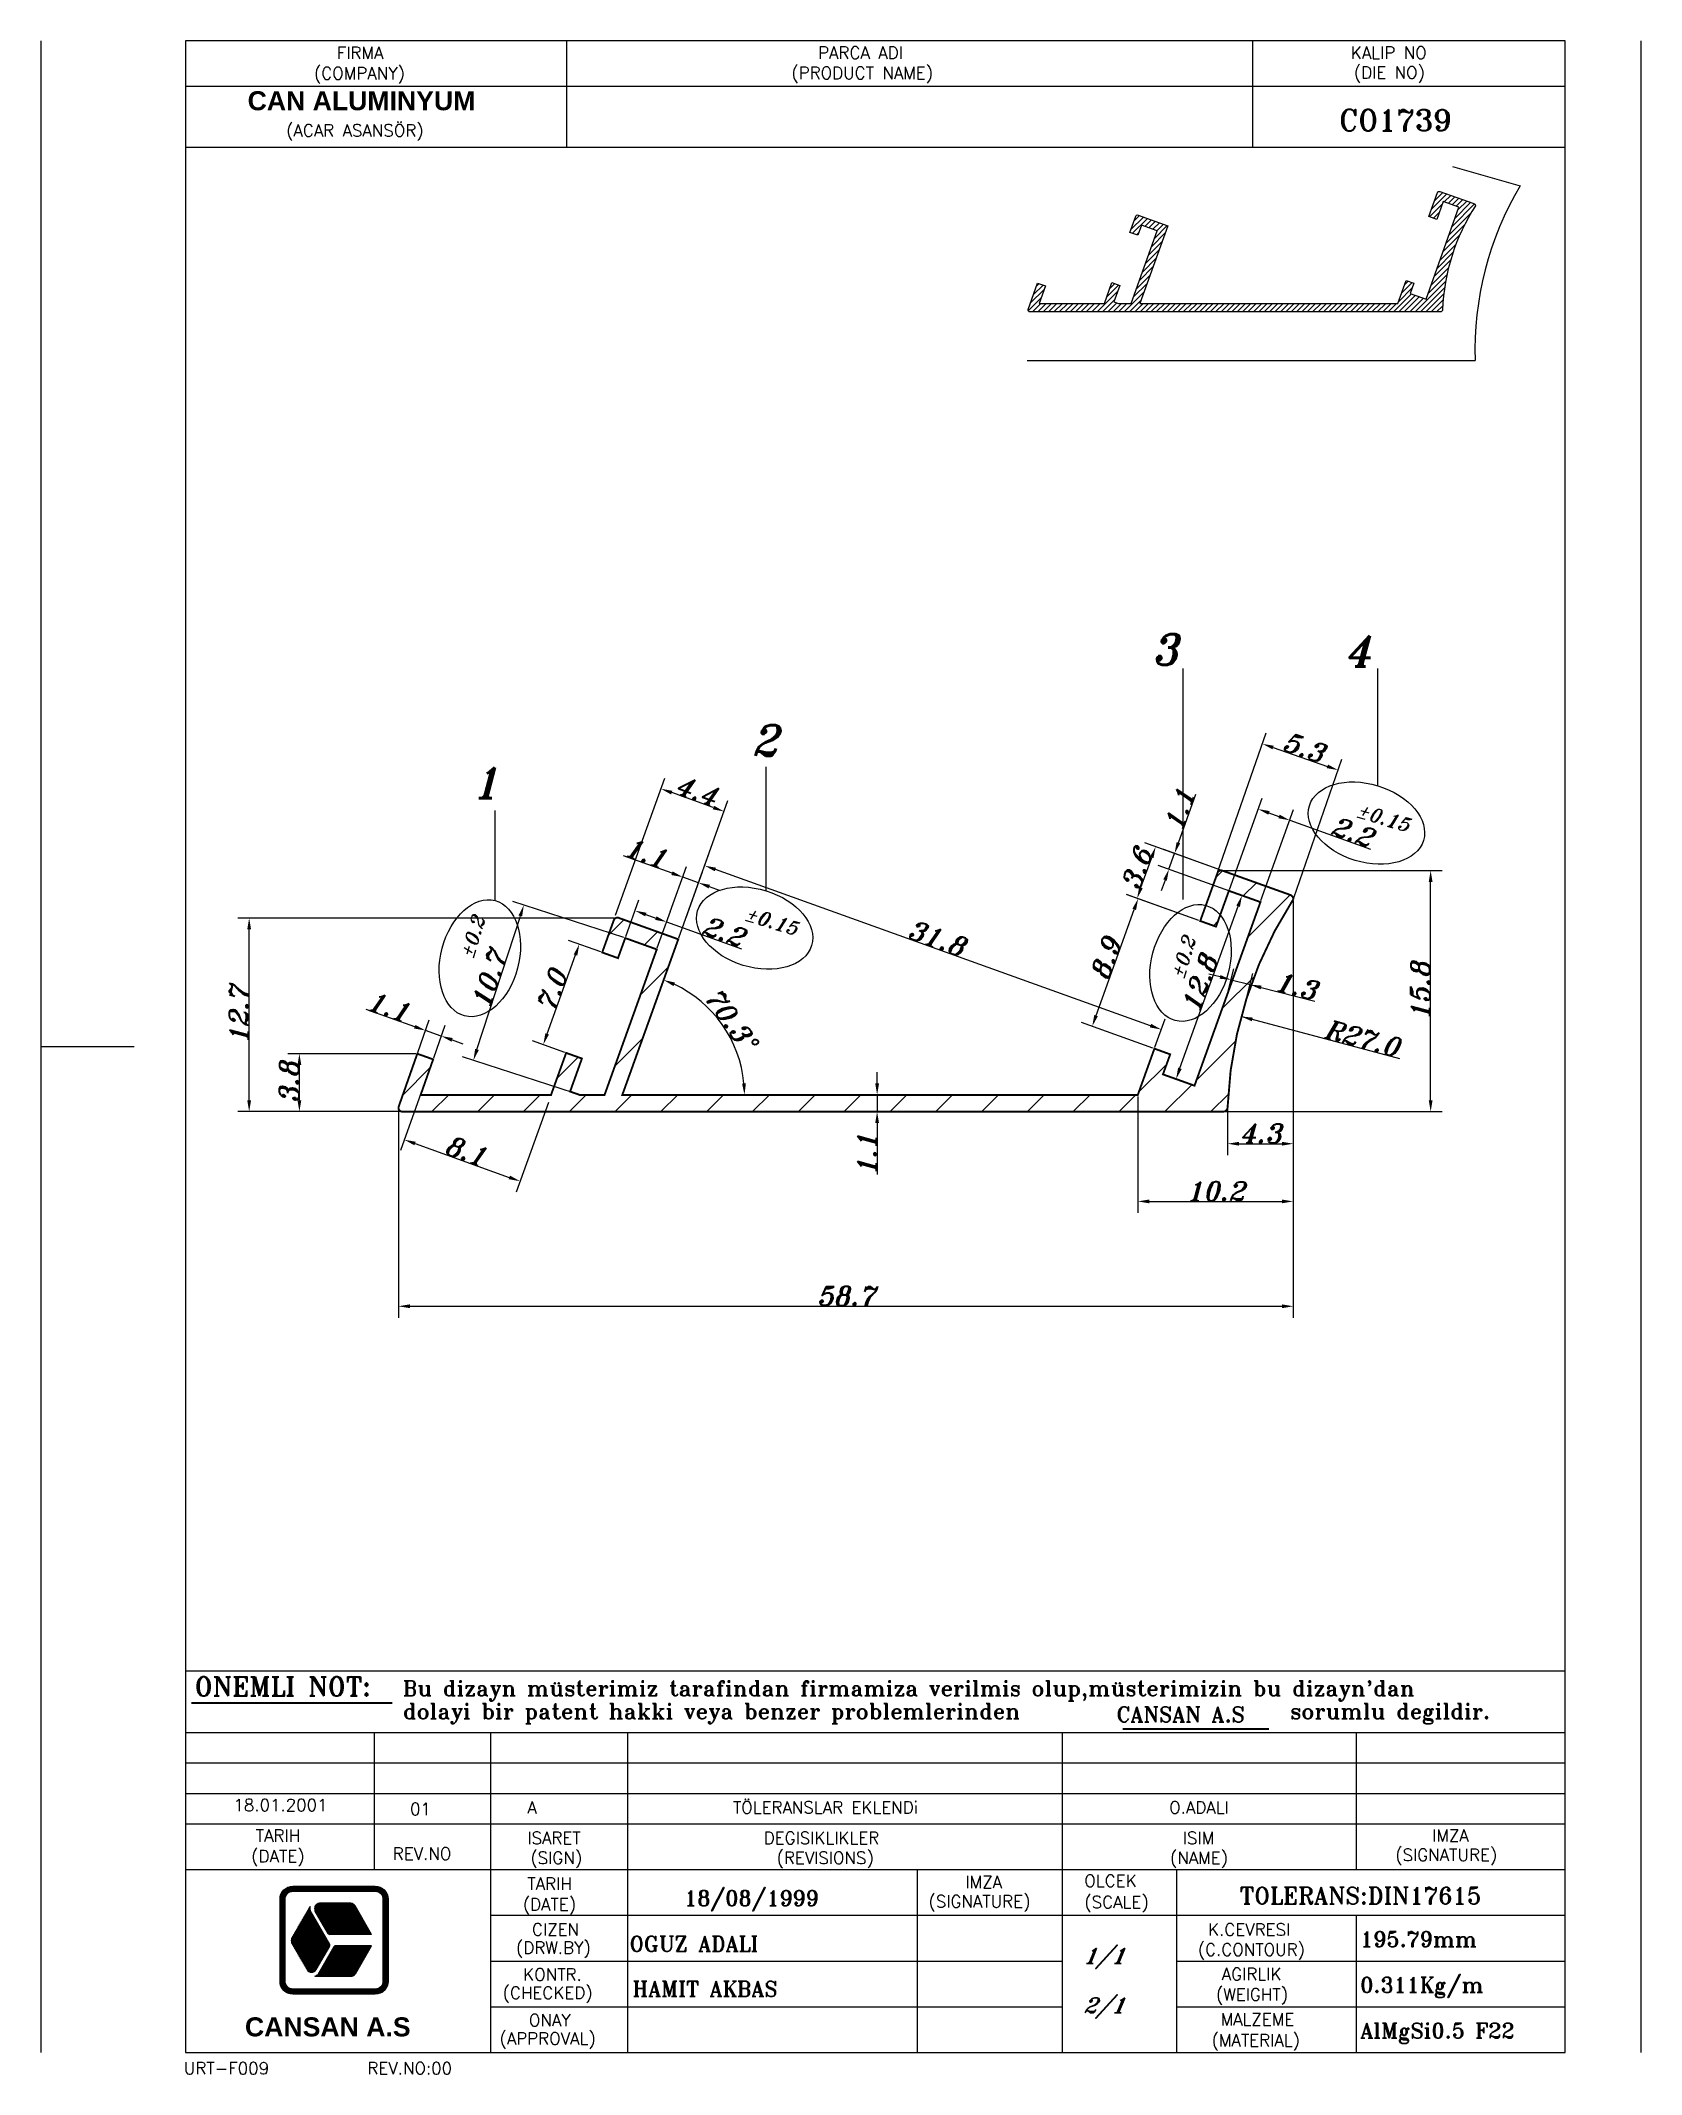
# Model space of a CAD drawing. Extents: x 0 to 210, y -3 to 264.
import ezdxf

# ---------------------------------------------------------------- set-up
doc = ezdxf.new("R2010")
doc.units = 0
doc.layers.get('0').update_dxf_attribs({"linetype": 'CONTINUOUS'})
doc.layers.get('DEFPOINTS').update_dxf_attribs({"linetype": 'CONTINUOUS'})
doc.styles.add('ROMANT', font='romant.shx', dxfattribs={"oblique": 15, "height": 2.5})
doc.styles.add('SANSSERIFBOLD', font='sasb____.pfb', dxfattribs={"height": 5})
doc.dimstyles.get("Standard").update_dxf_attribs({"dimtxt": 0.18, "dimasz": 0.18, "dimexe": 0.18, "dimexo": 0.0625, "dimgap": 0.09, "dimtad": 0, "dimtih": 1, "dimtoh": 1, "dimdec": 4, "dimzin": 0, "dimtxsty": 'STANDARD', "dimcen": 0.09, "dimazin": 3, "dimtfac": 1, "dimtdec": 4, "dimtofl": 0, "dimtmove": 0, "dimatfit": 3, "dimtolj": 1, "dimtzin": 0})

msp = doc.modelspace()

# ---------------------------------------------------------------- texts
for s, height, style, p in [('FIRMA', 1.6, 'ROMANT', (38.86, 261.6)), ('PARCA ADI', 1.6, 'ROMANT', (102, 261.62)), ('KALIP NO', 1.6, 'ROMANT', (171.89, 261.62)), ('(COMPANY)', 1.6, 'ROMANT', (35.85, 258.92)), ('(PRODUCT NAME)', 1.6, 'ROMANT', (98.49, 258.97)), ('(DIE NO)', 1.6, 'ROMANT', (172.28, 259.02)), ('CAN ALUMINYUM', 2.5, 'SANSSERIFBOLD', (27.15, 254.87)), ('CO1739', 2.8, 'ROMANT', (170.33, 252.17)), ('(ACAR ASANSÖR)', 1.6, 'ROMANT', (32.2, 251.42)), ('ONEMLI NOT:', 2.5, 'ROMANT', (20.2, 46.78)), (" Bu dizayn müsterimiz tarafindan firmamiza verilmis olup,müsterimizin bu dizayn'dan ", 2, 'ROMANT', (46.15, 46.78)), (' dolayi bir patent hakki veya benzer problemlerinden ', 2, 'ROMANT', (46.15, 43.78)), ('sorumlu degildir.', 2, 'ROMANT', (163.94, 43.78)), (' CANSAN A.S', 2, 'ROMANT', (139.8, 43.36)), ('18.01.2001', 1.6, 'ROMANT', (25.29, 31.66)), ('01', 1.6, 'ROMANT', (48.46, 31.15)), ('A', 1.6, 'ROMANT', (63.85, 31.35)), ('TÖLERANSLAR EKLENDi', 1.6, 'ROMANT', (90.81, 31.35)), ('O.ADALI', 1.6, 'ROMANT', (148.05, 31.35)), ('(DATE)', 1.6, 'ROMANT', (27.62, 24.96)), ('TARIH', 1.6, 'ROMANT', (28.22, 27.66)), ('REV.NO', 1.6, 'ROMANT', (46.2, 25.29)), ('ISARET', 1.6, 'ROMANT', (63.85, 27.35)), ('DEGISIKLIKLER', 1.6, 'ROMANT', (94.86, 27.35)), ('ISIM', 1.6, 'ROMANT', (149.85, 27.35)), ('(SIGNATURE)', 1.6, 'ROMANT', (177.72, 25.13)), ('IMZA', 1.6, 'ROMANT', (182.55, 27.67)), ('(SIGN)', 1.6, 'ROMANT', (64.25, 24.74)), ('(REVISIONS)', 1.6, 'ROMANT', (96.55, 24.74)), ('(NAME)', 1.6, 'ROMANT', (148.16, 24.74)), ('TARIH', 1.6, 'ROMANT', (63.85, 21.35)), ('18/08/1999', 2, 'ROMANT', (84.43, 19.25)), ('IMZA', 1.6, 'ROMANT', (121.32, 21.56)), ('OLCEK', 1.6, 'ROMANT', (136.93, 21.73)), ('TOLERANS:DIN17615', 2.2, 'ROMANT', (157.33, 19.47)), ('(DATE)', 1.6, 'ROMANT', (63.25, 18.64)), ('(SIGNATURE)', 1.6, 'ROMANT', (116.48, 19.02)), ('(SCALE)', 1.6, 'ROMANT', (136.93, 18.93)), ('CIZEN', 1.6, 'ROMANT', (64.46, 15.34)), ('K.CEVRESI', 1.6, 'ROMANT', (153.16, 15.33)), ('(DRW.BY)', 1.6, 'ROMANT', (62.36, 12.94)), ('OGUZ ADALI', 2, 'ROMANT', (77.26, 13.25)), ('(C.CONTOUR)', 1.6, 'ROMANT', (151.81, 12.7)), ('195.79mm', 2, 'ROMANT', (173.13, 13.86)), ('KONTR.', 1.6, 'ROMANT', (63.31, 9.43)), ('AGIRLIK', 1.6, 'ROMANT', (154.95, 9.49)), ('(CHECKED)', 1.6, 'ROMANT', (60.61, 7.03)), ('HAMIT AKBAS', 2, 'ROMANT', (77.64, 7.34)), ('(WEIGHT)', 1.6, 'ROMANT', (154.19, 6.81)), ('0.311Kg/m', 2, 'ROMANT', (173.13, 7.86)), ('(APPROVAL)', 1.6, 'ROMANT', (60.2, 1.03)), ('ONAY', 1.6, 'ROMANT', (64.05, 3.43)), ('(MATERIAL)', 1.6, 'ROMANT', (153.62, 0.8)), ('MALZEME', 1.6, 'ROMANT', (154.8, 3.54)), ('AlMgSi0.5 F22', 2, 'ROMANT', (173.13, 1.86)), ('URT-F009          REV.NO:00', 1.6, 'ROMANT', (18.79, -2.87))]:
    msp.add_text(s, height=height, dxfattribs=dict(style=style)).set_placement(p)
at = {"style": 'ROMANT'}
for s, height, oblique, p in [('3', 4, 15, (145.75, 182.1)), ('4', 4, 15, (171.07, 181.89)), ('2', 4, 15, (93.27, 170.17)), ('1', 4, 15, (56.63, 164.61)), ('1/1', 2, 22, (136.79, 11.69)), ('2/1', 2, 22, (136.79, 5.18))]:
    msp.add_text(s, height=height, dxfattribs=dict(at, oblique=oblique)).set_placement(p)
at = {"style": 'ROMANT', "oblique": 15}
for s, rotation, p in [('±0.15', 342.7674, (172.4, 162.26)), ('±0.15', 342.7674, (92.13, 148.68)), ('±0.2', 72.7674, (56.68, 143.35)), ('±0.2', 72.7674, (149.91, 140.67))]:
    msp.add_text(s, height=1.8, rotation=rotation, dxfattribs=at).set_placement(p)
at = {"color": 5, "style": 'SANSSERIFBOLD'}
msp.add_text('CANSAN A.S', height=2.5, dxfattribs=at).set_placement((26.8, 2.11))

# ---------------------------------------------------------------- blocks, each defined once
blk = doc.blocks.new('*X0')
at = {"color": 0}
for p, q in [((110.62, 50.24), (110.62, 51.47)), ((110.81, 50.41), (110.81, 51.56)), ((111, 50.54), (111, 51.62)), ((111.19, 50.63), (111.19, 51.67)), ((111.37, 50.69), (111.37, 51.71)), ((111.56, 50.72), (111.56, 51.73)), ((111.75, 50.73), (111.75, 51.73)), ((111.94, 50.73), (111.94, 51.73)), ((112.12, 50.73), (112.12, 51.73)), ((112.31, 50.73), (112.31, 51.73)), ((112.5, 50.73), (112.5, 51.73)), ((112.69, 50.73), (112.69, 51.73)), ((112.87, 50.73), (112.87, 51.73)), ((113.06, 50.73), (113.06, 51.73)), ((113.25, 50.73), (113.25, 51.73)), ((113.44, 50.73), (113.44, 51.73)), ((113.62, 50.73), (113.62, 51.73)), ((113.81, 50.73), (113.81, 51.73)), ((114, 50.73), (114, 51.73)), ((114.19, 50.73), (114.19, 51.73)), ((114.37, 50.73), (114.37, 51.73)), ((114.56, 50.73), (114.56, 51.73)), ((114.75, 50.73), (114.75, 51.73)), ((114.94, 50.73), (114.94, 51.73)), ((115.12, 50.73), (115.12, 51.73)), ((115.31, 50.73), (115.31, 51.73)), ((115.5, 50.73), (115.5, 51.73)), ((115.69, 50.73), (115.69, 51.73)), ((115.87, 50.73), (115.87, 51.73)), ((116.06, 50.73), (116.06, 51.73)), ((116.25, 50.73), (116.25, 51.73)), ((116.44, 50.73), (116.44, 51.73)), ((116.62, 50.73), (116.62, 51.73)), ((116.81, 50.73), (116.81, 51.73)), ((117, 50.73), (117, 51.73)), ((117.19, 50.73), (117.19, 51.73)), ((117.37, 50.73), (117.37, 51.73)), ((117.56, 50.73), (117.56, 51.73)), ((117.75, 50.73), (117.75, 51.73)), ((117.94, 50.73), (117.94, 51.73)), ((118.12, 50.73), (118.12, 51.73)), ((118.31, 50.73), (118.31, 51.73)), ((118.5, 50.73), (118.5, 51.73)), ((118.69, 50.73), (118.69, 51.73)), ((118.87, 50.73), (118.87, 51.73)), ((119.06, 50.73), (119.06, 51.73)), ((119.25, 50.73), (119.25, 51.73)), ((119.44, 50.73), (119.44, 51.73)), ((119.62, 50.73), (119.62, 51.73)), ((119.81, 50.73), (119.81, 51.73)), ((120, 50.73), (120, 51.73)), ((120.19, 50.73), (120.19, 51.73)), ((120.37, 50.73), (120.37, 51.73)), ((120.56, 50.73), (120.56, 51.73)), ((120.75, 50.73), (120.75, 51.73)), ((120.94, 50.73), (120.94, 51.73)), ((121.12, 50.73), (121.12, 51.73)), ((121.31, 50.73), (121.31, 51.73)), ((121.5, 50.73), (121.5, 51.73)), ((121.69, 50.73), (121.69, 51.73)), ((121.87, 50.73), (121.87, 51.73)), ((122.06, 50.73), (122.06, 51.73)), ((122.25, 50.73), (122.25, 51.73)), ((122.44, 50.73), (122.44, 51.73)), ((122.62, 50.73), (122.62, 51.73)), ((122.81, 50.73), (122.81, 51.73)), ((123, 50.73), (123, 51.73)), ((123.19, 50.73), (123.19, 51.73)), ((123.37, 50.73), (123.37, 51.73)), ((123.56, 50.73), (123.56, 51.73)), ((123.75, 50.73), (123.75, 51.73)), ((123.94, 50.73), (123.94, 51.73)), ((124.12, 50.73), (124.12, 51.73)), ((124.31, 50.73), (124.31, 51.73)), ((124.5, 50.73), (124.5, 51.73)), ((124.69, 50.73), (124.69, 51.73)), ((124.87, 50.73), (124.87, 51.73)), ((125.06, 50.73), (125.06, 51.73)), ((125.25, 50.73), (125.25, 51.73)), ((125.44, 50.73), (125.44, 51.73)), ((125.62, 50.73), (125.62, 51.73)), ((125.81, 50.73), (125.81, 51.73)), ((126, 50.73), (126, 51.73)), ((126.19, 50.73), (126.19, 51.73)), ((126.37, 50.73), (126.37, 51.73)), ((126.56, 50.73), (126.56, 51.73)), ((126.75, 50.73), (126.75, 51.73)), ((126.94, 50.73), (126.94, 51.73)), ((127.12, 50.73), (127.12, 51.73)), ((127.31, 50.73), (127.31, 51.73)), ((127.5, 50.73), (127.5, 51.73)), ((127.69, 50.73), (127.69, 51.73)), ((127.87, 50.73), (127.87, 51.73)), ((128.06, 50.7), (128.06, 51.71)), ((128.25, 50.65), (128.25, 51.68)), ((128.44, 50.56), (128.44, 51.64)), ((128.62, 50.45), (128.62, 51.57)), ((128.81, 50.28), (128.81, 51.49)), ((129, 50.05), (129, 51.39)), ((109.31, 32.64), (109.31, 49.83)), ((109.5, 32.12), (109.5, 50.34)), ((109.69, 31.81), (109.69, 50.66)), ((109.87, 31.57), (109.87, 50.9)), ((110.06, 31.38), (110.06, 51.09)), ((110.25, 49.4), (110.25, 51.24)), ((110.44, 49.98), (110.44, 51.37)), ((114.94, 35.13), (114.94, 47.54)), ((116.06, 46.91), (116.06, 47.87)), ((116.25, 46.59), (116.25, 48.12)), ((116.44, 46.26), (116.44, 48.26)), ((116.62, 45.94), (116.62, 48.34)), ((116.81, 45.61), (116.81, 48.38)), ((117, 45.29), (117, 48.39)), ((117.19, 44.96), (117.19, 48.39)), ((117.37, 44.64), (117.37, 48.39)), ((117.56, 44.31), (117.56, 48.39)), ((117.75, 43.99), (117.75, 48.39)), ((117.94, 43.67), (117.94, 48.39)), ((118.12, 43.34), (118.12, 48.39)), ((118.31, 43.02), (118.31, 48.39)), ((118.5, 42.69), (118.5, 48.39)), ((118.69, 42.42), (118.69, 48.39)), ((118.87, 42.36), (118.87, 48.39)), ((119.06, 42.36), (119.06, 48.39)), ((119.25, 42.36), (119.25, 48.39)), ((119.44, 42.36), (119.44, 48.39)), ((119.62, 42.36), (119.62, 48.39)), ((119.81, 42.36), (119.81, 48.39)), ((120, 42.36), (120, 48.39)), ((120.19, 42.36), (120.19, 48.39)), ((120.37, 42.36), (120.37, 48.39)), ((120.56, 42.36), (120.56, 48.39)), ((120.75, 42.36), (120.75, 48.39)), ((120.94, 42.36), (120.94, 48.39)), ((121.12, 42.36), (121.12, 48.39)), ((121.31, 42.36), (121.31, 48.39)), ((121.5, 42.36), (121.5, 48.39)), ((121.69, 42.36), (121.69, 48.39)), ((121.87, 42.36), (121.87, 48.39)), ((122.06, 42.36), (122.06, 48.39)), ((122.25, 42.36), (122.25, 48.39)), ((122.44, 42.36), (122.44, 48.39)), ((122.62, 42.36), (122.62, 48.39)), ((122.81, 42.36), (122.81, 48.39)), ((123, 42.36), (123, 48.39)), ((123.19, 42.36), (123.19, 48.37)), ((123.37, 42.36), (123.37, 48.31)), ((123.56, 42.36), (123.56, 48.2)), ((123.75, 42.36), (123.75, 48.02)), ((123.94, 42.36), (123.94, 47.71)), ((129.19, 49.63), (129.19, 51.27)), ((129.37, 31.34), (129.37, 51.13)), ((129.56, 31.52), (129.56, 50.95)), ((129.75, 31.75), (129.75, 50.72)), ((129.94, 32.04), (129.94, 50.43)), ((130.12, 32.48), (130.12, 49.98)), ((112.69, 38.68), (112.69, 43.64)), ((112.87, 38.36), (112.87, 43.97)), ((113.06, 38.03), (113.06, 44.29)), ((113.25, 37.71), (113.25, 44.62)), ((113.44, 37.38), (113.44, 44.94)), ((113.62, 37.06), (113.62, 45.27)), ((113.81, 36.73), (113.81, 45.59)), ((114, 36.41), (114, 45.92)), ((114.19, 36.08), (114.19, 46.24)), ((114.37, 35.76), (114.37, 46.57)), ((114.56, 35.44), (114.56, 46.89)), ((114.75, 35.25), (114.75, 47.22)), ((115.12, 35.06), (115.12, 46.94)), ((115.31, 35.03), (115.31, 46.61)), ((115.5, 35.03), (115.5, 46.29)), ((115.69, 35.07), (115.69, 45.96)), ((115.87, 35.16), (115.87, 45.64)), ((116.06, 35.3), (116.06, 45.31)), ((116.25, 35.54), (116.25, 44.99)), ((116.44, 35.86), (116.44, 44.66)), ((116.62, 36.19), (116.62, 44.34)), ((116.81, 36.51), (116.81, 44.01)), ((117, 36.84), (117, 43.69)), ((124.12, 42.36), (124.12, 47.39)), ((124.31, 42.36), (124.31, 47.06)), ((124.5, 42.36), (124.5, 46.74)), ((124.69, 42.36), (124.69, 46.41)), ((124.87, 42.36), (124.87, 46.09)), ((125.06, 42.36), (125.06, 45.76)), ((125.25, 42.36), (125.25, 45.44)), ((125.44, 42.36), (125.44, 45.11)), ((125.62, 42.36), (125.62, 44.79)), ((125.81, 42.36), (125.81, 44.47)), ((126, 42.36), (126, 44.14)), ((126.19, 42.36), (126.19, 43.82)), ((126.37, 42.36), (126.37, 43.49)), ((111.56, 40.63), (111.56, 41.7)), ((111.75, 40.31), (111.75, 42.02)), ((111.94, 39.98), (111.94, 42.34)), ((112.12, 39.66), (112.12, 42.67)), ((112.31, 39.33), (112.31, 42.99)), ((112.5, 39.01), (112.5, 43.32)), ((117.19, 37.16), (117.19, 43.36)), ((117.37, 37.49), (117.37, 43.04)), ((117.56, 37.81), (117.56, 42.71)), ((117.75, 38.14), (117.75, 42.39)), ((117.94, 38.46), (117.94, 42.07)), ((118.12, 38.79), (118.12, 41.74)), ((118.31, 39.11), (118.31, 41.42)), ((118.5, 39.44), (118.5, 41.09)), ((118.69, 39.76), (118.69, 40.77)), ((118.87, 40.08), (118.87, 40.44)), ((119.62, 34.23), (119.62, 39.78)), ((119.81, 34.23), (119.81, 40.08)), ((120, 34.23), (120, 40.16)), ((120.19, 34.23), (120.19, 40.16)), ((120.37, 34.23), (120.37, 40.16)), ((120.56, 34.23), (120.56, 40.16)), ((120.75, 34.23), (120.75, 40.16)), ((120.94, 34.23), (120.94, 40.16)), ((121.12, 34.23), (121.12, 40.16)), ((121.31, 34.23), (121.31, 40.16)), ((121.5, 34.23), (121.5, 40.16)), ((121.69, 34.23), (121.69, 40.16)), ((121.87, 34.23), (121.87, 40.16)), ((122.06, 34.23), (122.06, 40.16)), ((122.25, 34.23), (122.25, 40.16)), ((122.44, 34.23), (122.44, 40.16)), ((122.62, 34.23), (122.62, 40.16)), ((122.81, 34.23), (122.81, 40.16)), ((123, 34.23), (123, 40.16)), ((123.19, 34.25), (123.19, 40.16)), ((123.37, 34.3), (123.37, 40.16)), ((123.56, 34.39), (123.56, 40.16)), ((123.75, 34.54), (123.75, 40.16)), ((123.94, 34.81), (123.94, 40.16)), ((124.12, 35.14), (124.12, 40.16)), ((124.31, 35.46), (124.31, 40.16)), ((124.5, 35.79), (124.5, 40.16)), ((124.69, 36.11), (124.69, 40.16)), ((124.87, 36.44), (124.87, 40.16)), ((125.06, 36.76), (125.06, 40.16)), ((125.25, 37.09), (125.25, 40.16)), ((125.44, 37.41), (125.44, 40.16)), ((125.62, 37.74), (125.62, 40.16)), ((125.81, 38.06), (125.81, 40.16)), ((126, 38.39), (126, 40.16)), ((126.19, 38.71), (126.19, 40.16)), ((126.37, 39.03), (126.37, 40.16)), ((126.56, 42.36), (126.56, 43.17)), ((126.56, 39.36), (126.56, 40.16)), ((126.75, 42.36), (126.75, 42.84)), ((126.75, 39.68), (126.75, 40.16)), ((126.94, 42.36), (126.94, 42.52)), ((126.94, 40.01), (126.94, 40.16)), ((117.37, 34.23), (117.37, 35.89)), ((117.56, 34.23), (117.56, 36.21)), ((117.75, 34.23), (117.75, 36.54)), ((117.94, 34.23), (117.94, 36.86)), ((118.12, 34.23), (118.12, 37.19)), ((118.31, 34.23), (118.31, 37.51)), ((118.5, 34.23), (118.5, 37.84)), ((118.69, 34.23), (118.69, 38.16)), ((118.87, 34.23), (118.87, 38.48)), ((119.06, 34.23), (119.06, 38.81)), ((119.25, 34.23), (119.25, 39.13)), ((119.44, 34.23), (119.44, 39.46)), ((110.25, 31.23), (110.25, 33.06)), ((110.44, 31.1), (110.44, 32.49)), ((110.62, 31), (110.62, 32.23)), ((110.81, 30.91), (110.81, 32.06)), ((111, 30.85), (111, 31.93)), ((111.19, 30.8), (111.19, 31.84)), ((111.37, 30.76), (111.37, 31.78)), ((111.56, 30.74), (111.56, 31.74)), ((111.75, 30.73), (111.75, 31.73)), ((111.94, 30.73), (111.94, 31.73)), ((112.12, 30.73), (112.12, 31.73)), ((112.31, 30.73), (112.31, 31.73)), ((112.5, 30.73), (112.5, 31.73)), ((112.69, 30.73), (112.69, 31.73)), ((112.87, 30.73), (112.87, 31.73)), ((113.06, 30.73), (113.06, 31.73)), ((113.25, 30.73), (113.25, 31.73)), ((113.44, 30.73), (113.44, 31.73)), ((113.62, 30.73), (113.62, 31.73)), ((113.81, 30.73), (113.81, 31.73)), ((114, 30.73), (114, 31.73)), ((114.19, 30.73), (114.19, 31.73)), ((114.37, 30.73), (114.37, 31.73)), ((114.56, 30.73), (114.56, 31.73)), ((114.75, 30.73), (114.75, 31.73)), ((114.94, 30.73), (114.94, 31.73)), ((115.12, 30.73), (115.12, 31.73)), ((115.31, 30.73), (115.31, 31.73)), ((115.5, 30.73), (115.5, 31.73)), ((115.69, 30.73), (115.69, 31.73)), ((115.87, 30.73), (115.87, 31.73)), ((116.06, 34.23), (116.06, 34.25)), ((116.06, 30.73), (116.06, 31.73)), ((116.25, 34.23), (116.25, 34.34)), ((116.25, 30.73), (116.25, 31.73)), ((116.44, 34.23), (116.44, 34.45)), ((116.44, 30.73), (116.44, 31.73)), ((116.62, 34.23), (116.62, 34.59)), ((116.62, 30.73), (116.62, 31.73)), ((116.81, 34.23), (116.81, 34.91)), ((116.81, 30.73), (116.81, 31.73)), ((117, 34.23), (117, 35.24)), ((117, 30.73), (117, 31.73)), ((117.19, 34.23), (117.19, 35.56)), ((117.19, 30.73), (117.19, 31.73)), ((117.37, 30.73), (117.37, 31.73)), ((117.56, 30.73), (117.56, 31.73)), ((117.75, 30.73), (117.75, 31.73)), ((117.94, 30.73), (117.94, 31.73)), ((118.12, 30.73), (118.12, 31.73)), ((118.31, 30.73), (118.31, 31.73)), ((118.5, 30.73), (118.5, 31.73)), ((118.69, 30.73), (118.69, 31.73)), ((118.87, 30.73), (118.87, 31.73)), ((119.06, 30.73), (119.06, 31.73)), ((119.25, 30.73), (119.25, 31.73)), ((119.44, 30.73), (119.44, 31.73)), ((119.62, 30.73), (119.62, 31.73)), ((119.81, 30.73), (119.81, 31.73)), ((120, 30.73), (120, 31.73)), ((120.19, 30.73), (120.19, 31.73)), ((120.37, 30.73), (120.37, 31.73)), ((120.56, 30.73), (120.56, 31.73)), ((120.75, 30.73), (120.75, 31.73)), ((120.94, 30.73), (120.94, 31.73)), ((121.12, 30.73), (121.12, 31.73)), ((121.31, 30.73), (121.31, 31.73)), ((121.5, 30.73), (121.5, 31.73)), ((121.69, 30.73), (121.69, 31.73)), ((121.87, 30.73), (121.87, 31.73)), ((122.06, 30.73), (122.06, 31.73)), ((122.25, 30.73), (122.25, 31.73)), ((122.44, 30.73), (122.44, 31.73)), ((122.62, 30.73), (122.62, 31.73)), ((122.81, 30.73), (122.81, 31.73)), ((123, 30.73), (123, 31.73)), ((123.19, 30.73), (123.19, 31.73)), ((123.37, 30.73), (123.37, 31.73)), ((123.56, 30.73), (123.56, 31.73)), ((123.75, 30.73), (123.75, 31.73)), ((123.94, 30.73), (123.94, 31.73)), ((124.12, 30.73), (124.12, 31.73)), ((124.31, 30.73), (124.31, 31.73)), ((124.5, 30.73), (124.5, 31.73)), ((124.69, 30.73), (124.69, 31.73)), ((124.87, 30.73), (124.87, 31.73)), ((125.06, 30.73), (125.06, 31.73)), ((125.25, 30.73), (125.25, 31.73)), ((125.44, 30.73), (125.44, 31.73)), ((125.62, 30.73), (125.62, 31.73)), ((125.81, 30.73), (125.81, 31.73)), ((126, 30.73), (126, 31.73)), ((126.19, 30.73), (126.19, 31.73)), ((126.37, 30.73), (126.37, 31.73)), ((126.56, 30.73), (126.56, 31.73)), ((126.75, 30.73), (126.75, 31.73)), ((126.94, 30.73), (126.94, 31.73)), ((127.12, 30.73), (127.12, 31.73)), ((127.31, 30.73), (127.31, 31.73)), ((127.5, 30.73), (127.5, 31.73)), ((127.69, 30.73), (127.69, 31.73)), ((127.87, 30.74), (127.87, 31.74)), ((128.06, 30.76), (128.06, 31.77)), ((128.25, 30.79), (128.25, 31.82)), ((128.44, 30.83), (128.44, 31.91)), ((128.62, 30.9), (128.62, 32.02)), ((128.81, 30.98), (128.81, 32.19)), ((129, 31.07), (129, 32.42)), ((129.19, 31.2), (129.19, 32.84))]:
    blk.add_line(p, q, dxfattribs=at)
blk = doc.blocks.new('*D23')
at = {"color": 180, "linetype": 'BYBLOCK'}
for p, q in [((164.34, 151.13), (164.34, 96.42)), ((46.94, 123.76), (46.94, 96.42)), ((48.44, 97.92), (162.84, 97.92))]:
    blk.add_line(p, q, dxfattribs=at)
for points in [[(48.44, 98.17), (48.44, 97.67), (46.94, 97.92)], [(162.84, 98.17), (162.84, 97.67), (164.34, 97.92)]]:
    blk.add_solid(points, dxfattribs=at)
at = {"layer": 'DEFPOINTS', "color": 0, "linetype": 'BYBLOCK'}
for p in [(164.34, 151.33), (46.94, 123.96), (164.34, 97.92)]:
    blk.add_point(p, dxfattribs=at)
at = {"color": 180, "linetype": 'BYBLOCK', "insert": (105.64, 99.26), "char_height": 2.5, "attachment_point": 5, "style": 'ROMANT'}
blk.add_mtext('\\A1;58.7', dxfattribs=at)
blk = doc.blocks.new('*D24')
at = {"color": 180, "linetype": 'BYBLOCK'}
for p, q in [((75.25, 148.87), (25.85, 148.87)), ((27.35, 124.96), (27.35, 147.37)), ((47.24, 123.46), (25.85, 123.46))]:
    blk.add_line(p, q, dxfattribs=at)
for points in [[(27.1, 147.37), (27.6, 147.37), (27.35, 148.87)], [(27.1, 124.96), (27.6, 124.96), (27.35, 123.46)]]:
    blk.add_solid(points, dxfattribs=at)
at = {"layer": 'DEFPOINTS', "color": 0, "linetype": 'BYBLOCK'}
for p in [(27.35, 148.87), (75.45, 148.87), (47.44, 123.46)]:
    blk.add_point(p, dxfattribs=at)
at = {"color": 180, "linetype": 'BYBLOCK', "insert": (26.01, 136.16), "char_height": 2.5, "attachment_point": 5, "rotation": 90, "style": 'ROMANT'}
blk.add_mtext('\\A1;12.7', dxfattribs=at)
blk = doc.blocks.new('*D25')
at = {"color": 180, "linetype": 'BYBLOCK'}
for p, q in [((49.21, 131.06), (32.44, 131.06)), ((33.94, 124.96), (33.94, 129.56)), ((36.35, 123.46), (32.44, 123.46))]:
    blk.add_line(p, q, dxfattribs=at)
for points in [[(33.69, 129.56), (34.19, 129.56), (33.94, 131.06)], [(33.69, 124.96), (34.19, 124.96), (33.94, 123.46)]]:
    blk.add_solid(points, dxfattribs=at)
at = {"layer": 'DEFPOINTS', "color": 0, "linetype": 'BYBLOCK'}
for p in [(33.94, 131.06), (49.41, 131.06), (36.55, 123.46)]:
    blk.add_point(p, dxfattribs=at)
at = {"color": 180, "linetype": 'BYBLOCK', "insert": (32.6, 127.26), "char_height": 2.5, "attachment_point": 5, "rotation": 90, "style": 'ROMANT'}
blk.add_mtext('\\A1;3.8', dxfattribs=at)
blk = doc.blocks.new('*D26')
at = {"color": 180, "linetype": 'BYBLOCK'}
for p, q in [((51.42, 130.14), (47.2, 118.37)), ((66.61, 124.68), (62.39, 112.91)), ((49.12, 119.27), (61.48, 114.83))]:
    blk.add_line(p, q, dxfattribs=at)
for points in [[(49.2, 119.51), (49.03, 119.04), (47.7, 119.78)], [(61.57, 115.07), (61.4, 114.6), (62.9, 114.33)]]:
    blk.add_solid(points, dxfattribs=at)
at = {"layer": 'DEFPOINTS', "color": 0, "linetype": 'BYBLOCK'}
for p in [(51.49, 130.32), (66.68, 124.87), (62.9, 114.33)]:
    blk.add_point(p, dxfattribs=at)
at = {"color": 180, "linetype": 'BYBLOCK', "insert": (55.73, 118.32), "char_height": 2.5, "attachment_point": 5, "rotation": 340.2532, "style": 'ROMANT'}
blk.add_mtext('\\A1;8.1', dxfattribs=at)
blk = doc.blocks.new('*D27')
at = {"color": 180, "linetype": 'BYBLOCK'}
for p, q in [((73.49, 144.42), (69.26, 145.93)), ((66.45, 133.66), (70.17, 144.02)), ((68.76, 131.24), (64.53, 132.76))]:
    blk.add_line(p, q, dxfattribs=at)
for points in [[(69.93, 144.1), (70.4, 143.93), (70.67, 145.43)], [(66.21, 133.75), (66.68, 133.58), (65.94, 132.25)]]:
    blk.add_solid(points, dxfattribs=at)
at = {"layer": 'DEFPOINTS', "color": 0, "linetype": 'BYBLOCK'}
for p in [(70.67, 145.43), (73.67, 144.35), (68.94, 131.17)]:
    blk.add_point(p, dxfattribs=at)
at = {"color": 180, "linetype": 'BYBLOCK', "insert": (67.05, 139.29), "char_height": 2.5, "attachment_point": 5, "rotation": 70.2532, "style": 'ROMANT'}
blk.add_mtext('\\A1;7.0', dxfattribs=at)
blk = doc.blocks.new('*D28')
at = {"color": 180, "linetype": 'BYBLOCK'}
for p, q in [((76.5, 146.3), (61.96, 151.02)), ((57.24, 131.62), (62.93, 149.13)), ((69.89, 125.94), (55.35, 130.66))]:
    blk.add_line(p, q, dxfattribs=at)
for points in [[(62.69, 149.21), (63.16, 149.06), (63.39, 150.56)], [(57, 131.7), (57.48, 131.55), (56.78, 130.2)]]:
    blk.add_solid(points, dxfattribs=at)
at = {"layer": 'DEFPOINTS', "color": 0, "linetype": 'BYBLOCK'}
for p in [(63.39, 150.56), (76.69, 146.24), (70.08, 125.88)]:
    blk.add_point(p, dxfattribs=at)
at = {"color": 180, "linetype": 'BYBLOCK', "insert": (58.81, 140.79), "char_height": 2.5, "attachment_point": 5, "rotation": 72.0138, "style": 'ROMANT'}
blk.add_mtext('\\A1;10.7', dxfattribs=at)
blk = doc.blocks.new('*D29')
at = {"color": 180, "linetype": 'BYBLOCK'}
for p, q in [((49.07, 134.61), (42.7, 136.85)), ((49.48, 131.24), (50.99, 135.52)), ((52.56, 133.38), (50.49, 134.11)), ((51.56, 130.51), (53.06, 134.79)), ((53.98, 132.88), (55.39, 132.38))]:
    blk.add_line(p, q, dxfattribs=at)
for points in [[(49.16, 134.84), (48.99, 134.37), (50.49, 134.11)], [(54.06, 133.12), (53.9, 132.64), (52.56, 133.38)]]:
    blk.add_solid(points, dxfattribs=at)
at = {"layer": 'DEFPOINTS', "color": 0, "linetype": 'BYBLOCK'}
for p in [(50.49, 134.11), (49.41, 131.06), (51.49, 130.32)]:
    blk.add_point(p, dxfattribs=at)
at = {"color": 180, "linetype": 'BYBLOCK', "insert": (45.63, 137.24), "char_height": 2.5, "attachment_point": 5, "rotation": 340.6, "style": 'ROMANT'}
blk.add_mtext('\\A1;1.1', dxfattribs=at)
blk = doc.blocks.new('*D30')
at = {"color": 180, "linetype": 'BYBLOCK'}
for p, q in [((75.43, 149.24), (81.89, 167.24)), ((88.25, 163.36), (82.8, 165.32)), ((83.71, 146.27), (90.17, 164.27))]:
    blk.add_line(p, q, dxfattribs=at)
for points in [[(82.88, 165.56), (82.71, 165.08), (81.38, 165.83)], [(88.34, 163.6), (88.17, 163.13), (89.67, 162.85)]]:
    blk.add_solid(points, dxfattribs=at)
at = {"layer": 'DEFPOINTS', "color": 0, "linetype": 'BYBLOCK'}
for p in [(81.38, 165.83), (75.36, 149.06), (83.65, 146.08)]:
    blk.add_point(p, dxfattribs=at)
at = {"color": 180, "linetype": 'BYBLOCK', "insert": (86.06, 165.57), "char_height": 2.5, "attachment_point": 5, "rotation": 340.2532, "style": 'ROMANT'}
blk.add_mtext('\\A1;4.4', dxfattribs=at)
blk = doc.blocks.new('*D31')
at = {"color": 180, "linetype": 'BYBLOCK'}
for p, q in [((76.76, 146.43), (78.49, 151.24)), ((80.9, 144.94), (82.63, 149.76)), ((79.39, 149.33), (80.71, 148.85)), ((82.12, 148.35), (91.94, 144.82))]:
    blk.add_line(p, q, dxfattribs=at)
for points in [[(79.48, 149.56), (79.31, 149.09), (77.98, 149.83)], [(80.79, 149.09), (80.62, 148.62), (82.12, 148.35)]]:
    blk.add_solid(points, dxfattribs=at)
at = {"layer": 'DEFPOINTS', "color": 0, "linetype": 'BYBLOCK'}
for p in [(77.98, 149.83), (76.69, 146.24), (80.83, 144.75)]:
    blk.add_point(p, dxfattribs=at)
at = {"color": 180, "linetype": 'BYBLOCK', "insert": (89.54, 147.11), "char_height": 2.5, "attachment_point": 5, "rotation": 340.2532, "style": 'ROMANT'}
blk.add_mtext('\\A1;2.2', dxfattribs=at)
blk = doc.blocks.new('*D32')
at = {"color": 180, "linetype": 'BYBLOCK'}
for p, q in [((86.28, 153.42), (87.62, 157.15)), ((145.61, 134.74), (88.52, 155.23)), ((146.18, 131.91), (147.53, 135.65))]:
    blk.add_line(p, q, dxfattribs=at)
for points in [[(88.61, 155.47), (88.44, 155), (87.11, 155.74)], [(145.69, 134.98), (145.52, 134.51), (147.02, 134.24)]]:
    blk.add_solid(points, dxfattribs=at)
at = {"layer": 'DEFPOINTS', "color": 0, "linetype": 'BYBLOCK'}
for p in [(87.11, 155.74), (86.21, 153.23), (146.12, 131.73)]:
    blk.add_point(p, dxfattribs=at)
at = {"color": 180, "linetype": 'BYBLOCK', "insert": (117.52, 146.25), "char_height": 2.5, "attachment_point": 5, "rotation": 340.2532, "style": 'ROMANT'}
blk.add_mtext('\\A1;31.8', dxfattribs=at)
blk = doc.blocks.new('*D33')
at = {"color": 180, "linetype": 'BYBLOCK'}
for p, q in [((138.47, 136.06), (143.47, 149.99)), ((151.94, 148.55), (142.56, 151.91)), ((145.93, 131.79), (136.55, 135.16))]:
    blk.add_line(p, q, dxfattribs=at)
for points in [[(143.23, 150.08), (143.71, 149.91), (143.98, 151.41)], [(138.23, 136.15), (138.7, 135.98), (137.96, 134.65)]]:
    blk.add_solid(points, dxfattribs=at)
at = {"layer": 'DEFPOINTS', "color": 0, "linetype": 'BYBLOCK'}
for p in [(143.98, 151.41), (152.13, 148.48), (146.12, 131.73)]:
    blk.add_point(p, dxfattribs=at)
at = {"color": 180, "linetype": 'BYBLOCK', "insert": (139.71, 143.48), "char_height": 2.5, "attachment_point": 5, "rotation": 70.2532, "style": 'ROMANT'}
blk.add_mtext('\\A1;8.9', dxfattribs=at)
blk = doc.blocks.new('*D34')
at = {"color": 180, "linetype": 'BYBLOCK'}
for p, q in [((157.77, 151.77), (156.2, 152.33)), ((149.47, 129.15), (157.1, 150.42)), ((149.13, 127.67), (147.55, 128.24))]:
    blk.add_line(p, q, dxfattribs=at)
for points in [[(156.87, 150.5), (157.34, 150.33), (157.61, 151.83)], [(149.23, 129.23), (149.7, 129.06), (148.96, 127.73)]]:
    blk.add_solid(points, dxfattribs=at)
at = {"layer": 'DEFPOINTS', "color": 0, "linetype": 'BYBLOCK'}
for p in [(157.61, 151.83), (157.96, 151.7), (149.31, 127.61)]:
    blk.add_point(p, dxfattribs=at)
at = {"color": 180, "linetype": 'BYBLOCK', "insert": (152.03, 140.23), "char_height": 2.5, "attachment_point": 5, "rotation": 70.2532, "style": 'ROMANT'}
blk.add_mtext('\\A1;12.8', dxfattribs=at)
blk = doc.blocks.new('*D35')
at = {"color": 180, "linetype": 'BYBLOCK'}
for p, q in [((155.96, 152.63), (160.24, 164.58)), ((160.1, 151.15), (164.38, 163.1)), ((161.15, 162.67), (162.46, 162.19)), ((163.88, 161.69), (174.45, 157.9))]:
    blk.add_line(p, q, dxfattribs=at)
for points in [[(161.23, 162.9), (161.06, 162.43), (159.73, 163.17)], [(162.55, 162.43), (162.38, 161.96), (163.88, 161.69)]]:
    blk.add_solid(points, dxfattribs=at)
at = {"layer": 'DEFPOINTS', "color": 0, "linetype": 'BYBLOCK'}
for p in [(159.73, 163.17), (155.89, 152.44), (160.03, 150.96)]:
    blk.add_point(p, dxfattribs=at)
at = {"color": 180, "linetype": 'BYBLOCK', "insert": (172.04, 160.19), "char_height": 2.5, "attachment_point": 5, "rotation": 340.3, "style": 'ROMANT'}
blk.add_mtext('\\A1;2.2', dxfattribs=at)
blk = doc.blocks.new('*D36')
at = {"color": 180, "linetype": 'BYBLOCK'}
for p, q in [((154.46, 154.97), (160.77, 173.15)), ((161.7, 171.24), (168.81, 168.77)), ((164.4, 151.52), (170.71, 169.7))]:
    blk.add_line(p, q, dxfattribs=at)
for points in [[(161.78, 171.48), (161.61, 171.01), (160.28, 171.73)], [(168.89, 169.01), (168.72, 168.54), (170.22, 168.28)]]:
    blk.add_solid(points, dxfattribs=at)
at = {"layer": 'DEFPOINTS', "color": 0, "linetype": 'BYBLOCK'}
for p in [(170.22, 168.28), (154.4, 154.79), (164.34, 151.33)]:
    blk.add_point(p, dxfattribs=at)
at = {"color": 180, "linetype": 'BYBLOCK', "insert": (165.69, 171.27), "char_height": 2.5, "attachment_point": 5, "rotation": 340.8544, "style": 'ROMANT'}
blk.add_mtext('\\A1;5.3', dxfattribs=at)
blk = doc.blocks.new('*D37')
at = {"color": 180, "linetype": 'BYBLOCK'}
blk.add_line((178.33, 130.38), (157.51, 135.94), dxfattribs=at)
blk.add_solid([(159.03, 135.8), (158.9, 135.32), (157.51, 135.94)], dxfattribs=at)
at = {"layer": 'DEFPOINTS', "color": 0, "linetype": 'BYBLOCK'}
for p in [(157.51, 135.94), (209.73, 122)]:
    blk.add_point(p, dxfattribs=at)
at = {"color": 180, "linetype": 'BYBLOCK', "insert": (173.33, 133.11), "char_height": 2.5, "attachment_point": 5, "rotation": 345.0454, "style": 'ROMANT'}
blk.add_mtext('\\A1;R27.0', dxfattribs=at)
blk = doc.blocks.new('*D38')
at = {"color": 180, "linetype": 'BYBLOCK'}
for p, q in [((154.37, 155.32), (144.86, 158.73)), ((144.35, 152.86), (145.77, 156.81)), ((151.94, 148.55), (142.44, 151.95))]:
    blk.add_line(p, q, dxfattribs=at)
for points in [[(145.53, 156.9), (146, 156.73), (146.28, 158.22)], [(144.12, 152.94), (144.59, 152.77), (143.85, 151.44)]]:
    blk.add_solid(points, dxfattribs=at)
at = {"layer": 'DEFPOINTS', "color": 0, "linetype": 'BYBLOCK'}
for p in [(146.28, 158.22), (154.56, 155.26), (152.13, 148.48)]:
    blk.add_point(p, dxfattribs=at)
at = {"color": 180, "linetype": 'BYBLOCK', "insert": (143.8, 155.29), "char_height": 2.5, "attachment_point": 5, "rotation": 70.3, "style": 'ROMANT'}
blk.add_mtext('\\A1;3.6', dxfattribs=at)
blk = doc.blocks.new('*D39')
at = {"color": 180, "linetype": 'BYBLOCK'}
for p, q in [((149.26, 158.75), (151.54, 165.11)), ((156.75, 154.47), (147.35, 157.84)), ((156.01, 152.4), (146.6, 155.77)), ((148.02, 155.26), (148.76, 157.33)), ((147.51, 153.85), (147, 152.44))]:
    blk.add_line(p, q, dxfattribs=at)
for points in [[(149.03, 158.83), (149.5, 158.66), (148.76, 157.33)], [(147.28, 153.94), (147.75, 153.77), (148.02, 155.26)]]:
    blk.add_solid(points, dxfattribs=at)
at = {"layer": 'DEFPOINTS', "color": 0, "linetype": 'BYBLOCK'}
for p in [(148.76, 157.33), (156.2, 152.33), (156.94, 154.4)]:
    blk.add_point(p, dxfattribs=at)
at = {"color": 180, "linetype": 'BYBLOCK', "insert": (149.39, 163.08), "char_height": 2.5, "attachment_point": 5, "rotation": 70.3, "style": 'ROMANT'}
blk.add_mtext('\\A1;1.1', dxfattribs=at)
blk = doc.blocks.new('*D40')
at = {"color": 180, "linetype": 'BYBLOCK'}
for p, q in [((154.73, 141.14), (153.28, 141.51)), ((155.76, 139.11), (156.56, 142.22)), ((158.24, 138.47), (159.04, 141.58)), ((156.19, 140.76), (158.67, 140.13)), ((160.12, 139.75), (167.15, 137.95))]:
    blk.add_line(p, q, dxfattribs=at)
for points in [[(154.79, 141.38), (154.67, 140.9), (156.19, 140.76)], [(160.18, 140), (160.06, 139.51), (158.67, 140.13)]]:
    blk.add_solid(points, dxfattribs=at)
at = {"layer": 'DEFPOINTS', "color": 0, "linetype": 'BYBLOCK'}
for p in [(155.71, 138.91), (158.67, 140.13), (158.19, 138.27)]:
    blk.add_point(p, dxfattribs=at)
at = {"color": 180, "linetype": 'BYBLOCK', "insert": (164.69, 139.96), "char_height": 2.5, "attachment_point": 5, "rotation": 345.5922, "style": 'ROMANT'}
blk.add_mtext('\\A1;1.3', dxfattribs=at)
blk = doc.blocks.new('*D41')
at = {"color": 180}
blk.add_arc((76.31, 125.66), 16.03, 5.3643, 64.8888, dxfattribs=at)
for points in [[(83.02, 139.94), (83.21, 140.4), (81.73, 140.74)], [(92.52, 127.17), (92.02, 127.14), (92.34, 125.66)]]:
    blk.add_solid(points, dxfattribs=at)
at = {"layer": 'DEFPOINTS', "color": 0}
for p in [(83.65, 146.08), (91.02, 132.03), (76.31, 125.66), (76.31, 125.66), (143.94, 125.66)]:
    blk.add_point(p, dxfattribs=at)
at = {"color": 180, "insert": (90.52, 135.65), "char_height": 2.5, "attachment_point": 5, "rotation": 305.1266, "style": 'ROMANT'}
blk.add_mtext('\\A1;70.3°', dxfattribs=at)
blk = doc.blocks.new('*D42')
at = {"color": 180, "linetype": 'BYBLOCK'}
for p, q in [((82.83, 154.75), (76.47, 157.03)), ((82.6, 149.68), (84.74, 155.65)), ((84.67, 148.93), (86.81, 154.91)), ((86.31, 153.5), (84.24, 154.24)), ((87.72, 152.99), (89.13, 152.48))]:
    blk.add_line(p, q, dxfattribs=at)
for points in [[(82.91, 154.98), (82.74, 154.51), (84.24, 154.24)], [(87.8, 153.23), (87.63, 152.75), (86.31, 153.5)]]:
    blk.add_solid(points, dxfattribs=at)
at = {"layer": 'DEFPOINTS', "color": 0, "linetype": 'BYBLOCK'}
for p in [(86.31, 153.5), (82.53, 149.49), (84.6, 148.74)]:
    blk.add_point(p, dxfattribs=at)
at = {"color": 180, "linetype": 'BYBLOCK', "insert": (79.39, 157.4), "char_height": 2.5, "attachment_point": 5, "rotation": 340.2532, "style": 'ROMANT'}
blk.add_mtext('\\A1;1.1', dxfattribs=at)
blk = doc.blocks.new('*D43')
at = {"color": 180, "linetype": 'BYBLOCK'}
for p, q in [((109.74, 127.16), (109.74, 128.66)), ((109.93, 125.66), (108.24, 125.66)), ((109.74, 125.66), (109.74, 123.46)), ((109.93, 123.46), (108.24, 123.46)), ((109.74, 121.96), (109.74, 115.2))]:
    blk.add_line(p, q, dxfattribs=at)
for points in [[(109.49, 127.16), (109.99, 127.16), (109.74, 125.66)], [(109.49, 121.96), (109.99, 121.96), (109.74, 123.46)]]:
    blk.add_solid(points, dxfattribs=at)
at = {"layer": 'DEFPOINTS', "color": 0, "linetype": 'BYBLOCK'}
for p in [(110.13, 125.66), (109.74, 123.46), (110.13, 123.46)]:
    blk.add_point(p, dxfattribs=at)
at = {"color": 180, "linetype": 'BYBLOCK', "insert": (108.4, 117.83), "char_height": 2.5, "attachment_point": 5, "rotation": 90, "style": 'ROMANT'}
blk.add_mtext('\\A1;1.1', dxfattribs=at)
blk = doc.blocks.new('*D44')
at = {"color": 180, "linetype": 'BYBLOCK'}
for p, q in [((143.94, 125.46), (143.94, 110.18)), ((164.34, 123.58), (164.34, 110.18)), ((145.44, 111.68), (162.84, 111.68))]:
    blk.add_line(p, q, dxfattribs=at)
for points in [[(145.44, 111.93), (145.44, 111.43), (143.94, 111.68)], [(162.84, 111.93), (162.84, 111.43), (164.34, 111.68)]]:
    blk.add_solid(points, dxfattribs=at)
at = {"layer": 'DEFPOINTS', "color": 0, "linetype": 'BYBLOCK'}
for p in [(143.94, 125.66), (164.34, 123.78), (164.34, 111.68)]:
    blk.add_point(p, dxfattribs=at)
at = {"color": 180, "linetype": 'BYBLOCK', "insert": (154.14, 113.02), "char_height": 2.5, "attachment_point": 5, "style": 'ROMANT'}
blk.add_mtext('\\A1;10.2', dxfattribs=at)
blk = doc.blocks.new('*D45')
at = {"color": 180, "linetype": 'BYBLOCK'}
for p, q in [((155.72, 123.86), (155.72, 117.75)), ((164.34, 123.38), (164.34, 117.75)), ((157.22, 119.25), (162.84, 119.25))]:
    blk.add_line(p, q, dxfattribs=at)
for points in [[(157.22, 119.5), (157.22, 119), (155.72, 119.25)], [(162.84, 119.5), (162.84, 119), (164.34, 119.25)]]:
    blk.add_solid(points, dxfattribs=at)
at = {"layer": 'DEFPOINTS', "color": 0, "linetype": 'BYBLOCK'}
for p in [(155.72, 124.06), (164.34, 123.58), (164.34, 119.25)]:
    blk.add_point(p, dxfattribs=at)
at = {"color": 180, "linetype": 'BYBLOCK', "insert": (160.03, 120.59), "char_height": 2.5, "attachment_point": 5, "style": 'ROMANT'}
blk.add_mtext('\\A1;4.3', dxfattribs=at)
blk = doc.blocks.new('*D46')
at = {"color": 180, "linetype": 'BYBLOCK'}
for p, q in [((155.23, 155.09), (183.86, 155.09)), ((182.36, 124.96), (182.36, 153.59)), ((155.32, 123.46), (183.86, 123.46))]:
    blk.add_line(p, q, dxfattribs=at)
for points in [[(182.11, 153.59), (182.61, 153.59), (182.36, 155.09)], [(182.11, 124.96), (182.61, 124.96), (182.36, 123.46)]]:
    blk.add_solid(points, dxfattribs=at)
at = {"layer": 'DEFPOINTS', "color": 0, "linetype": 'BYBLOCK'}
for p in [(155.03, 155.09), (182.36, 155.09), (155.12, 123.46)]:
    blk.add_point(p, dxfattribs=at)
at = {"color": 180, "linetype": 'BYBLOCK', "insert": (181.02, 139.27), "char_height": 2.5, "attachment_point": 5, "rotation": 90, "style": 'ROMANT'}
blk.add_mtext('\\A1;15.8', dxfattribs=at)
blk = doc.blocks.new('*X47')
at = {"color": 0}
for p, q in [((182.48, 241.88), (184.49, 243.89)), ((182.88, 242.98), (183.97, 244.07)), ((183.28, 244.09), (183.39, 244.2)), ((184.15, 242.84), (185.01, 243.7)), ((184.67, 242.65), (185.53, 243.51)), ((185.19, 242.47), (186.05, 243.33)), ((185.71, 242.28), (186.57, 243.14)), ((185.97, 241.83), (187.09, 242.96)), ((143.03, 239.2), (144.69, 240.86)), ((143.26, 238.72), (145.21, 240.67)), ((143.43, 240.3), (144.17, 241.05)), ((144.87, 239.62), (145.73, 240.48)), ((145.39, 239.44), (146.25, 240.3)), ((182.2, 240.89), (183.91, 242.6)), ((182.72, 240.7), (183.51, 241.5)), ((184.78, 238.52), (187.66, 241.4)), ((185.18, 239.63), (188.12, 242.57)), ((185.58, 240.73), (187.61, 242.77)), ((143.78, 238.53), (144.06, 238.82)), ((145.33, 235.84), (147.16, 237.67)), ((145.73, 236.95), (147.55, 238.77)), ((145.91, 239.25), (146.77, 240.11)), ((146.13, 238.05), (147.81, 239.74)), ((146.43, 239.06), (147.29, 239.92)), ((183.99, 236.32), (186.18, 238.5)), ((184.39, 237.42), (186.81, 239.84)), ((144.54, 233.64), (146.37, 235.46)), ((144.94, 234.74), (146.76, 236.56)), ((182.8, 233.01), (184.97, 235.18)), ((183.2, 234.11), (185.29, 236.21)), ((183.6, 235.21), (185.69, 237.31)), ((143.75, 231.43), (145.57, 233.25)), ((144.15, 232.53), (145.97, 234.36)), ((178.52, 230.85), (179.92, 232.25)), ((178.92, 231.95), (179.4, 232.43)), ((180.31, 228.4), (184.33, 232.41)), ((182.01, 230.8), (184.5, 233.29)), ((182.41, 231.9), (184.71, 234.21)), ((129.56, 228.55), (131.26, 230.25)), ((129.84, 229.54), (131.64, 231.34)), ((130.22, 230.63), (131.52, 231.93)), ((130.61, 231.73), (131, 232.12)), ((138.59, 228.4), (141.29, 231.09)), ((139.3, 228.4), (140.9, 229.99)), ((139.86, 230.37), (141.43, 231.94)), ((140.01, 228.4), (141.19, 229.58)), ((140.26, 231.48), (140.91, 232.12)), ((142.13, 228.4), (144.78, 231.05)), ((142.84, 228.4), (144.39, 229.95)), ((143.35, 230.33), (145.18, 232.15)), ((177.48, 228.4), (179.87, 230.78)), ((178.13, 229.74), (179.95, 231.57)), ((178.19, 228.4), (180.39, 230.59)), ((178.9, 228.4), (180.91, 230.41)), ((179.61, 228.4), (181.43, 230.22)), ((181.02, 228.4), (184.19, 231.57)), ((181.73, 228.4), (184.09, 230.76)), ((182.43, 228.4), (184.01, 229.97)), ((130.11, 228.4), (131.21, 229.5)), ((130.82, 228.4), (131.92, 229.5)), ((131.52, 228.4), (132.62, 229.5)), ((132.23, 228.4), (133.33, 229.5)), ((132.94, 228.4), (134.04, 229.5)), ((133.64, 228.4), (134.74, 229.5)), ((134.35, 228.4), (135.45, 229.5)), ((135.06, 228.4), (136.16, 229.5)), ((135.77, 228.4), (136.87, 229.5)), ((136.47, 228.4), (137.57, 229.5)), ((137.18, 228.4), (138.28, 229.5)), ((137.89, 228.4), (138.99, 229.5)), ((140.72, 228.4), (141.82, 229.5)), ((141.42, 228.4), (142.52, 229.5)), ((143.54, 228.4), (144.64, 229.5)), ((144.25, 228.4), (145.35, 229.5)), ((144.96, 228.4), (146.06, 229.5)), ((145.67, 228.4), (146.77, 229.5)), ((146.37, 228.4), (147.47, 229.5)), ((147.08, 228.4), (148.18, 229.5)), ((147.79, 228.4), (148.89, 229.5)), ((148.49, 228.4), (149.59, 229.5)), ((149.2, 228.4), (150.3, 229.5)), ((149.91, 228.4), (151.01, 229.5)), ((150.61, 228.4), (151.71, 229.5)), ((151.32, 228.4), (152.42, 229.5)), ((152.03, 228.4), (153.13, 229.5)), ((152.74, 228.4), (153.84, 229.5)), ((153.44, 228.4), (154.54, 229.5)), ((154.15, 228.4), (155.25, 229.5)), ((154.86, 228.4), (155.96, 229.5)), ((155.56, 228.4), (156.66, 229.5)), ((156.27, 228.4), (157.37, 229.5)), ((156.98, 228.4), (158.08, 229.5)), ((157.69, 228.4), (158.79, 229.5)), ((158.39, 228.4), (159.49, 229.5)), ((159.1, 228.4), (160.2, 229.5)), ((159.81, 228.4), (160.91, 229.5)), ((160.51, 228.4), (161.61, 229.5)), ((161.22, 228.4), (162.32, 229.5)), ((161.93, 228.4), (163.03, 229.5)), ((162.64, 228.4), (163.74, 229.5)), ((163.34, 228.4), (164.44, 229.5)), ((164.05, 228.4), (165.15, 229.5)), ((164.76, 228.4), (165.86, 229.5)), ((165.46, 228.4), (166.56, 229.5)), ((166.17, 228.4), (167.27, 229.5)), ((166.88, 228.4), (167.98, 229.5)), ((167.59, 228.4), (168.69, 229.5)), ((168.29, 228.4), (169.39, 229.5)), ((169, 228.4), (170.1, 229.5)), ((169.71, 228.4), (170.81, 229.5)), ((170.41, 228.4), (171.51, 229.5)), ((171.12, 228.4), (172.22, 229.5)), ((171.83, 228.4), (172.93, 229.5)), ((172.54, 228.4), (173.64, 229.5)), ((173.24, 228.4), (174.34, 229.5)), ((173.95, 228.4), (175.05, 229.5)), ((174.66, 228.4), (175.76, 229.5)), ((175.36, 228.4), (176.46, 229.5)), ((176.07, 228.4), (177.17, 229.5)), ((176.78, 228.4), (177.88, 229.5)), ((183.14, 228.4), (183.95, 229.21))]:
    blk.add_line(p, q, dxfattribs=at)
blk = doc.blocks.new('*X48')
at = {"color": 0}
for p, q in [((154.18, 154.18), (155.07, 155.07)), ((157.78, 151.77), (159.5, 153.49)), ((158.38, 146.36), (163.92, 151.9)), ((74.49, 146.61), (76.52, 148.64)), ((79.22, 145.33), (80.94, 147.05)), ((153.87, 147.86), (154.46, 148.45)), ((78.69, 138.8), (82.34, 142.44)), ((155.02, 136.99), (159.2, 141.17)), ((75.33, 129.42), (78.97, 133.07)), ((151.65, 127.61), (156.76, 132.72)), ((47.51, 125.64), (51.11, 129.24)), ((67.75, 127.86), (70.51, 130.61)), ((144.08, 126.05), (147.73, 129.69)), ((51.33, 123.46), (53.53, 125.66)), ((57.34, 123.46), (59.54, 125.66)), ((63.35, 123.46), (65.55, 125.66)), ((69.36, 123.46), (71.56, 125.66)), ((75.37, 123.46), (77.57, 125.66)), ((81.38, 123.46), (83.58, 125.66)), ((87.39, 123.46), (89.59, 125.66)), ((93.4, 123.46), (95.6, 125.66)), ((99.41, 123.46), (101.61, 125.66)), ((105.42, 123.46), (107.62, 125.66)), ((111.43, 123.46), (113.63, 125.66)), ((117.45, 123.46), (119.65, 125.66)), ((123.46, 123.46), (125.66, 125.66)), ((129.47, 123.46), (131.67, 125.66)), ((135.48, 123.46), (137.68, 125.66)), ((141.49, 123.46), (143.69, 125.66)), ((147.5, 123.46), (151.03, 126.99)), ((153.51, 123.46), (155.82, 125.76))]:
    blk.add_line(p, q, dxfattribs=at)

# ---------------------------------------------------------------- dimensions: what is measured, and where the dimension line sits
for p1, p2, distance, picture, middle in [((154.4, 154.79), (164.34, 151.33), 17.94, '*D36', (165.69, 171.27)), ((156.2, 152.33), (156.94, 154.4), 8.69, '*D39', (149.39, 163.08)), ((152.13, 148.48), (154.56, 155.26), 8.8, '*D38', (143.8, 155.29)), ((146.12, 131.73), (86.21, 153.23), -2.67, '*D32', (117.52, 146.25)), ((149.31, 127.61), (157.96, 151.7), 0.37, '*D34', (152.03, 140.23)), ((70.08, 125.88), (76.69, 146.24), 13.99, '*D28', (58.81, 140.79)), ((146.12, 131.73), (152.13, 148.48), 8.66, '*D33', (139.71, 143.48)), ((68.94, 131.17), (73.67, 144.35), 3.19, '*D27', (67.05, 139.29)), ((155.71, 138.91), (158.19, 138.27), 1.91, '*D40', (164.69, 139.96)), ((51.49, 130.32), (49.41, 131.06), -3.24, '*D29', (45.63, 137.24))]:
    dim = msp.add_aligned_dim(p1=p1, p2=p2, distance=distance, dimstyle='STANDARD', override={"dimtxt": 1.5, "dimasz": 1.5, "dimexe": 1.5, "dimexo": 0.2, "dimtad": 1, "dimtih": 0, "dimtoh": 0, "dimdec": 1, "dimlfac": 0.5, "dimtxsty": 'ROMANT', "dimcen": 1, "dimclrd": 180, "dimclre": 180, "dimclrt": 180, "dimtfac": 0.533333, "dimtdec": 1, "dimtofl": 1})
    dim.commit()
    dim.dimension.update_dxf_attribs({"geometry": picture, "text_midpoint": middle})
for base, p1, p2, angle, picture, middle in [((81.38, 165.83), (83.65, 146.08), (75.36, 149.06), 160.2532, '*D30', (85.6, 164.31)), ((159.73, 163.17), (160.03, 150.96), (155.89, 152.44), 160.3, '*D35', (171.58, 158.93)), ((86.31, 153.5), (82.53, 149.49), (84.6, 148.74), 340.2532, '*D42', (78.94, 156.14)), ((77.98, 149.83), (80.83, 144.75), (76.69, 146.24), 160.2532, '*D31', (89.08, 145.85)), ((62.9, 114.33), (51.49, 130.32), (66.68, 124.87), 340.2532, '*D26', (55.28, 117.06))]:
    dim = msp.add_linear_dim(base=base, p1=p1, p2=p2, angle=angle, dimstyle='STANDARD', override={"dimtxt": 1.5, "dimasz": 1.5, "dimexe": 1.5, "dimexo": 0.2, "dimtad": 1, "dimtih": 0, "dimtoh": 0, "dimdec": 1, "dimlfac": 0.5, "dimtxsty": 'ROMANT', "dimcen": 1, "dimclrd": 180, "dimclre": 180, "dimclrt": 180, "dimtfac": 0.533333, "dimtdec": 1, "dimtofl": 1})
    dim.commit()
    dim.dimension.update_dxf_attribs({"geometry": picture, "text_midpoint": middle, "dimtype": 161})
for base, p1, p2, picture, middle in [((182.36, 155.09), (155.12, 123.46), (155.03, 155.09), '*D46', (181.02, 139.27)), ((27.35, 148.87), (47.44, 123.46), (75.45, 148.87), '*D24', (26.01, 136.16)), ((33.94, 131.06), (36.55, 123.46), (49.41, 131.06), '*D25', (32.6, 127.26)), ((109.74, 123.46), (110.13, 125.66), (110.13, 123.46), '*D43', (108.4, 117.83))]:
    dim = msp.add_linear_dim(base=base, p1=p1, p2=p2, angle=90, dimstyle='STANDARD', override={"dimtxt": 1.5, "dimasz": 1.5, "dimexe": 1.5, "dimexo": 0.2, "dimtad": 1, "dimtih": 0, "dimtoh": 0, "dimdec": 1, "dimlfac": 0.5, "dimtxsty": 'ROMANT', "dimcen": 1, "dimclrd": 180, "dimclre": 180, "dimclrt": 180, "dimtfac": 0.533333, "dimtdec": 1, "dimtofl": 1})
    dim.commit()
    dim.dimension.update_dxf_attribs({"geometry": picture, "text_midpoint": middle})
for base, p1, p2, picture, middle in [((164.34, 97.92), (46.94, 123.96), (164.34, 151.33), '*D23', (105.64, 99.26)), ((164.34, 111.68), (143.94, 125.66), (164.34, 123.78), '*D44', (154.14, 113.02)), ((164.34, 119.25), (155.72, 124.06), (164.34, 123.58), '*D45', (160.03, 120.59))]:
    dim = msp.add_linear_dim(base=base, p1=p1, p2=p2, dimstyle='STANDARD', override={"dimtxt": 1.5, "dimasz": 1.5, "dimexe": 1.5, "dimexo": 0.2, "dimtad": 1, "dimtih": 0, "dimtoh": 0, "dimdec": 1, "dimlfac": 0.5, "dimtxsty": 'ROMANT', "dimcen": 1, "dimclrd": 180, "dimclre": 180, "dimclrt": 180, "dimtfac": 0.533333, "dimtdec": 1, "dimtofl": 1})
    dim.commit()
    dim.dimension.update_dxf_attribs({"geometry": picture, "text_midpoint": middle})
dim = msp.add_angular_dim_2l(base=(91.0204, 132.0252), line1=((76.3133, 125.6555), (143.9383, 125.6555)), line2=((83.646, 146.0823), (76.3133, 125.6555)), dimstyle='STANDARD', override={"dimtxt": 1.5, "dimasz": 1.5, "dimexe": 1.5, "dimexo": 0.2, "dimtad": 1, "dimtih": 0, "dimtoh": 0, "dimdec": 1, "dimlfac": 0.5, "dimtxsty": 'ROMANT', "dimcen": 1, "dimclrd": 180, "dimclre": 180, "dimclrt": 180, "dimadec": 1, "dimtfac": 0.533333, "dimtdec": 1, "dimtofl": 1})
dim.commit()
dim.dimension.update_dxf_attribs({"geometry": '*D41', "text_midpoint": (90.5176, 135.6483)})
dim = msp.add_radius_dim(center=(209.73, 122), mpoint=(157.51, 135.94), dimstyle='STANDARD', override={"dimtxt": 1.5, "dimasz": 1.5, "dimexe": 1.5, "dimexo": 0.2, "dimtad": 1, "dimtih": 0, "dimtoh": 0, "dimdec": 1, "dimlfac": 0.5, "dimtxsty": 'ROMANT', "dimcen": 1, "dimclrd": 180, "dimclre": 180, "dimclrt": 180, "dimtfac": 0.533333, "dimtdec": 1, "dimtofl": 1})
dim.commit()
dim.dimension.update_dxf_attribs({"geometry": '*D37', "text_midpoint": (172.98, 131.81), "dimtype": 164})

# ---------------------------------------------------------------- linework, layer by layer
for p, q in [((0, 264), (0, 0)), ((200, 264), (19, 264)), ((19, 264), (19, 0)), ((69, 264), (69, 250)), ((159, 264), (159, 250)), ((200, 0), (200, 264)), ((210, 0), (210, 264)), ((200, 258), (19, 258)), ((200, 250), (19, 250)), ((149.88, 151.28), (149.88, 181.61)), ((175.43, 166.23), (175.43, 181.61)), ((95.17, 152.44), (95.17, 168.72)), ((59.62, 151.15), (59.62, 162.96)), ((0, 132), (12.25, 132)), ((19, 50.09), (200, 50.09)), ((19.8, 45.92), (46.12, 45.92)), ((19.8, 45.82), (46.12, 45.82)), ((19, 42), (200, 42)), ((43.76, 42), (43.76, 24)), ((59, 42), (59, 0)), ((77, 42), (77, 0)), ((134, 42), (134, 0)), ((141.98, 42.53), (161.15, 42.53)), ((141.98, 42.43), (161.15, 42.43)), ((172.59, 42), (172.59, 24)), ((19, 38), (200, 38)), ((19, 34), (200, 34)), ((19, 30), (200, 30)), ((19, 24), (200, 24)), ((115, 24), (115, 0)), ((149, 24), (149, 0)), ((59, 18), (200, 18)), ((172.59, 18), (172.59, 0)), ((59, 12), (134, 12)), ((149, 12), (200, 12)), ((59, 6), (134, 6)), ((149, 6), (200, 6)), ((19, 0), (200, 0))]:
    msp.add_line(p, q)
at = {"color": 3}
for p, q in [((185.22, 247.5), (194.12, 244.94)), ((129.41, 222.04), (188.19, 222.04))]:
    msp.add_line(p, q, dxfattribs=at)
at = {"color": 5}
for p, q in [((35.34, 19.16), (32.95, 15.02)), ((40.67, 19.57), (36.6, 19.57)), ((43.41, 15.49), (41.25, 19.23)), ((37.92, 14.18), (35.34, 18.64)), ((37.72, 15.6), (36.01, 18.55)), ((32.95, 14.35), (34.96, 10.88)), ((36.13, 10.88), (37.92, 13.97)), ((36.39, 10.25), (38.5, 13.91)), ((43.41, 15.49), (37.9, 15.49)), ((43.41, 14.01), (38.68, 14.01)), ((41.29, 10.34), (43.41, 14.01)), ((35.97, 10), (40.71, 10))]:
    msp.add_line(p, q, dxfattribs=at)
msp.add_lwpolyline([(143.98, 241.11), (147.89, 239.71), (144.22, 229.5), (178.04, 229.5), (179.13, 232.53), (180.16, 232.16), (179.69, 230.84), (181.76, 230.1), (186.08, 242.15), (184.01, 242.89), (183.17, 240.54), (182.13, 240.91), (183.27, 244.06, -0.413974), (183.58, 244.21), (188.04, 242.62, -0.316739), (188.24, 242.34, 0.134714), (183.93, 228.7, -0.414214), (183.63, 228.4), (129.79, 228.4, -0.517244), (129.55, 228.73), (130.77, 232.2), (131.81, 231.83), (130.99, 229.5), (139.55, 229.5), (140.54, 232.26), (141.57, 231.88), (140.8, 229.72), (141.42, 229.5), (143.06, 229.5), (146.48, 239.05), (144.41, 239.79), (143.94, 238.47), (142.9, 238.84), (143.66, 240.96, -0.414214)], format="xyb", close=True)
at = {"const_width": 0.25}
msp.add_lwpolyline([(75.83, 148.89), (83.65, 146.08), (76.31, 125.66), (143.94, 125.66), (146.12, 131.73), (148.19, 130.98), (147.24, 128.35), (151.38, 126.87), (160.03, 150.96), (155.89, 152.44), (154.2, 147.74), (152.13, 148.48), (154.4, 154.79, -0.413974), (155.03, 155.09), (163.94, 151.9, -0.316739), (164.34, 151.33, 0.134714), (155.72, 124.06, -0.414214), (155.12, 123.46), (47.44, 123.46, -0.517244), (46.97, 124.12), (49.41, 131.06), (51.49, 130.32), (49.85, 125.66), (66.96, 125.66), (68.94, 131.17), (71.01, 130.43), (69.46, 126.1), (70.7, 125.66), (73.98, 125.66), (80.83, 144.75), (76.69, 146.24), (75.74, 143.61), (73.67, 144.35), (75.19, 148.58, -0.414214)], format="xyb", close=True, dxfattribs=at)
at = {"color": 5}
for points in [[(43.89, 7.64), (33.09, 7.64, -0.414214), (31.4, 9.33), (31.4, 20.13, -0.414214), (33.09, 21.82), (43.89, 21.82, -0.414214), (45.58, 20.13), (45.58, 9.33, -0.414214)], [(43.89, 8.32), (33.09, 8.32, -0.414214), (32.07, 9.33), (32.07, 20.13, -0.414214), (33.09, 21.15), (43.89, 21.15, -0.414214), (44.91, 20.13), (44.91, 9.33, -0.414214)]]:
    msp.add_lwpolyline(points, format="xyb", close=True, dxfattribs=at)
at = {"color": 3}
msp.add_arc((230.4, 223.33), 42.24, 149.2135, 181.7491, dxfattribs=at)
at = {"color": 5}
for centre, radius, start, end in [((36.6, 18.89), 1.28, 167.8012, 191.3283), ((36.6, 18.89), 0.675, 90, 210), ((40.67, 18.89), 0.675, 30, 90), ((33.54, 14.68), 0.675, 150, 210), ((37.9, 15.7), 0.203, 210, 270), ((37.74, 14.08), 0.203, 330, 30), ((38.68, 13.81), 0.203, 90, 150), ((35.54, 11.21), 0.675, 210, 330), ((35.54, 11.21), 1.28, 289.5048, 311.3283), ((40.71, 10.68), 0.675, 270, 330)]:
    msp.add_arc(centre, radius, start, end, dxfattribs=at)
for centre, major_axis in [((173.94, 161.33), (-7.48, 2.28)), ((93.67, 147.55), (-7.48, 2.28)), ((57.62, 143.59), (2, 7.56)), ((150.86, 142.97), (2, 7.56))]:
    msp.add_ellipse(centre, major_axis=major_axis, ratio=0.654452)

# ---------------------------------------------------------------- block references
at = {"color": 4, "linetype": 'CONTINUOUS'}
for name in ['*X47', '*X48']:
    msp.add_blockref(name, (0, 0), dxfattribs=at)
at = {"color": 5, "xscale": 0.6753494436181997, "yscale": 0.6753494436181997, "zscale": 0.6753494436181997}
msp.add_blockref('*X0', (-42.38, -13.12), dxfattribs=at)

msp.set_redraw_order([(e.dxf.handle, doc.entitydb.next_handle()) for e in msp.query("TEXT MTEXT ATTDEF DIMENSION ARC_DIMENSION")])  # texts and dimensions are drawn at this point

doc.saveas('drawing.dxf')
